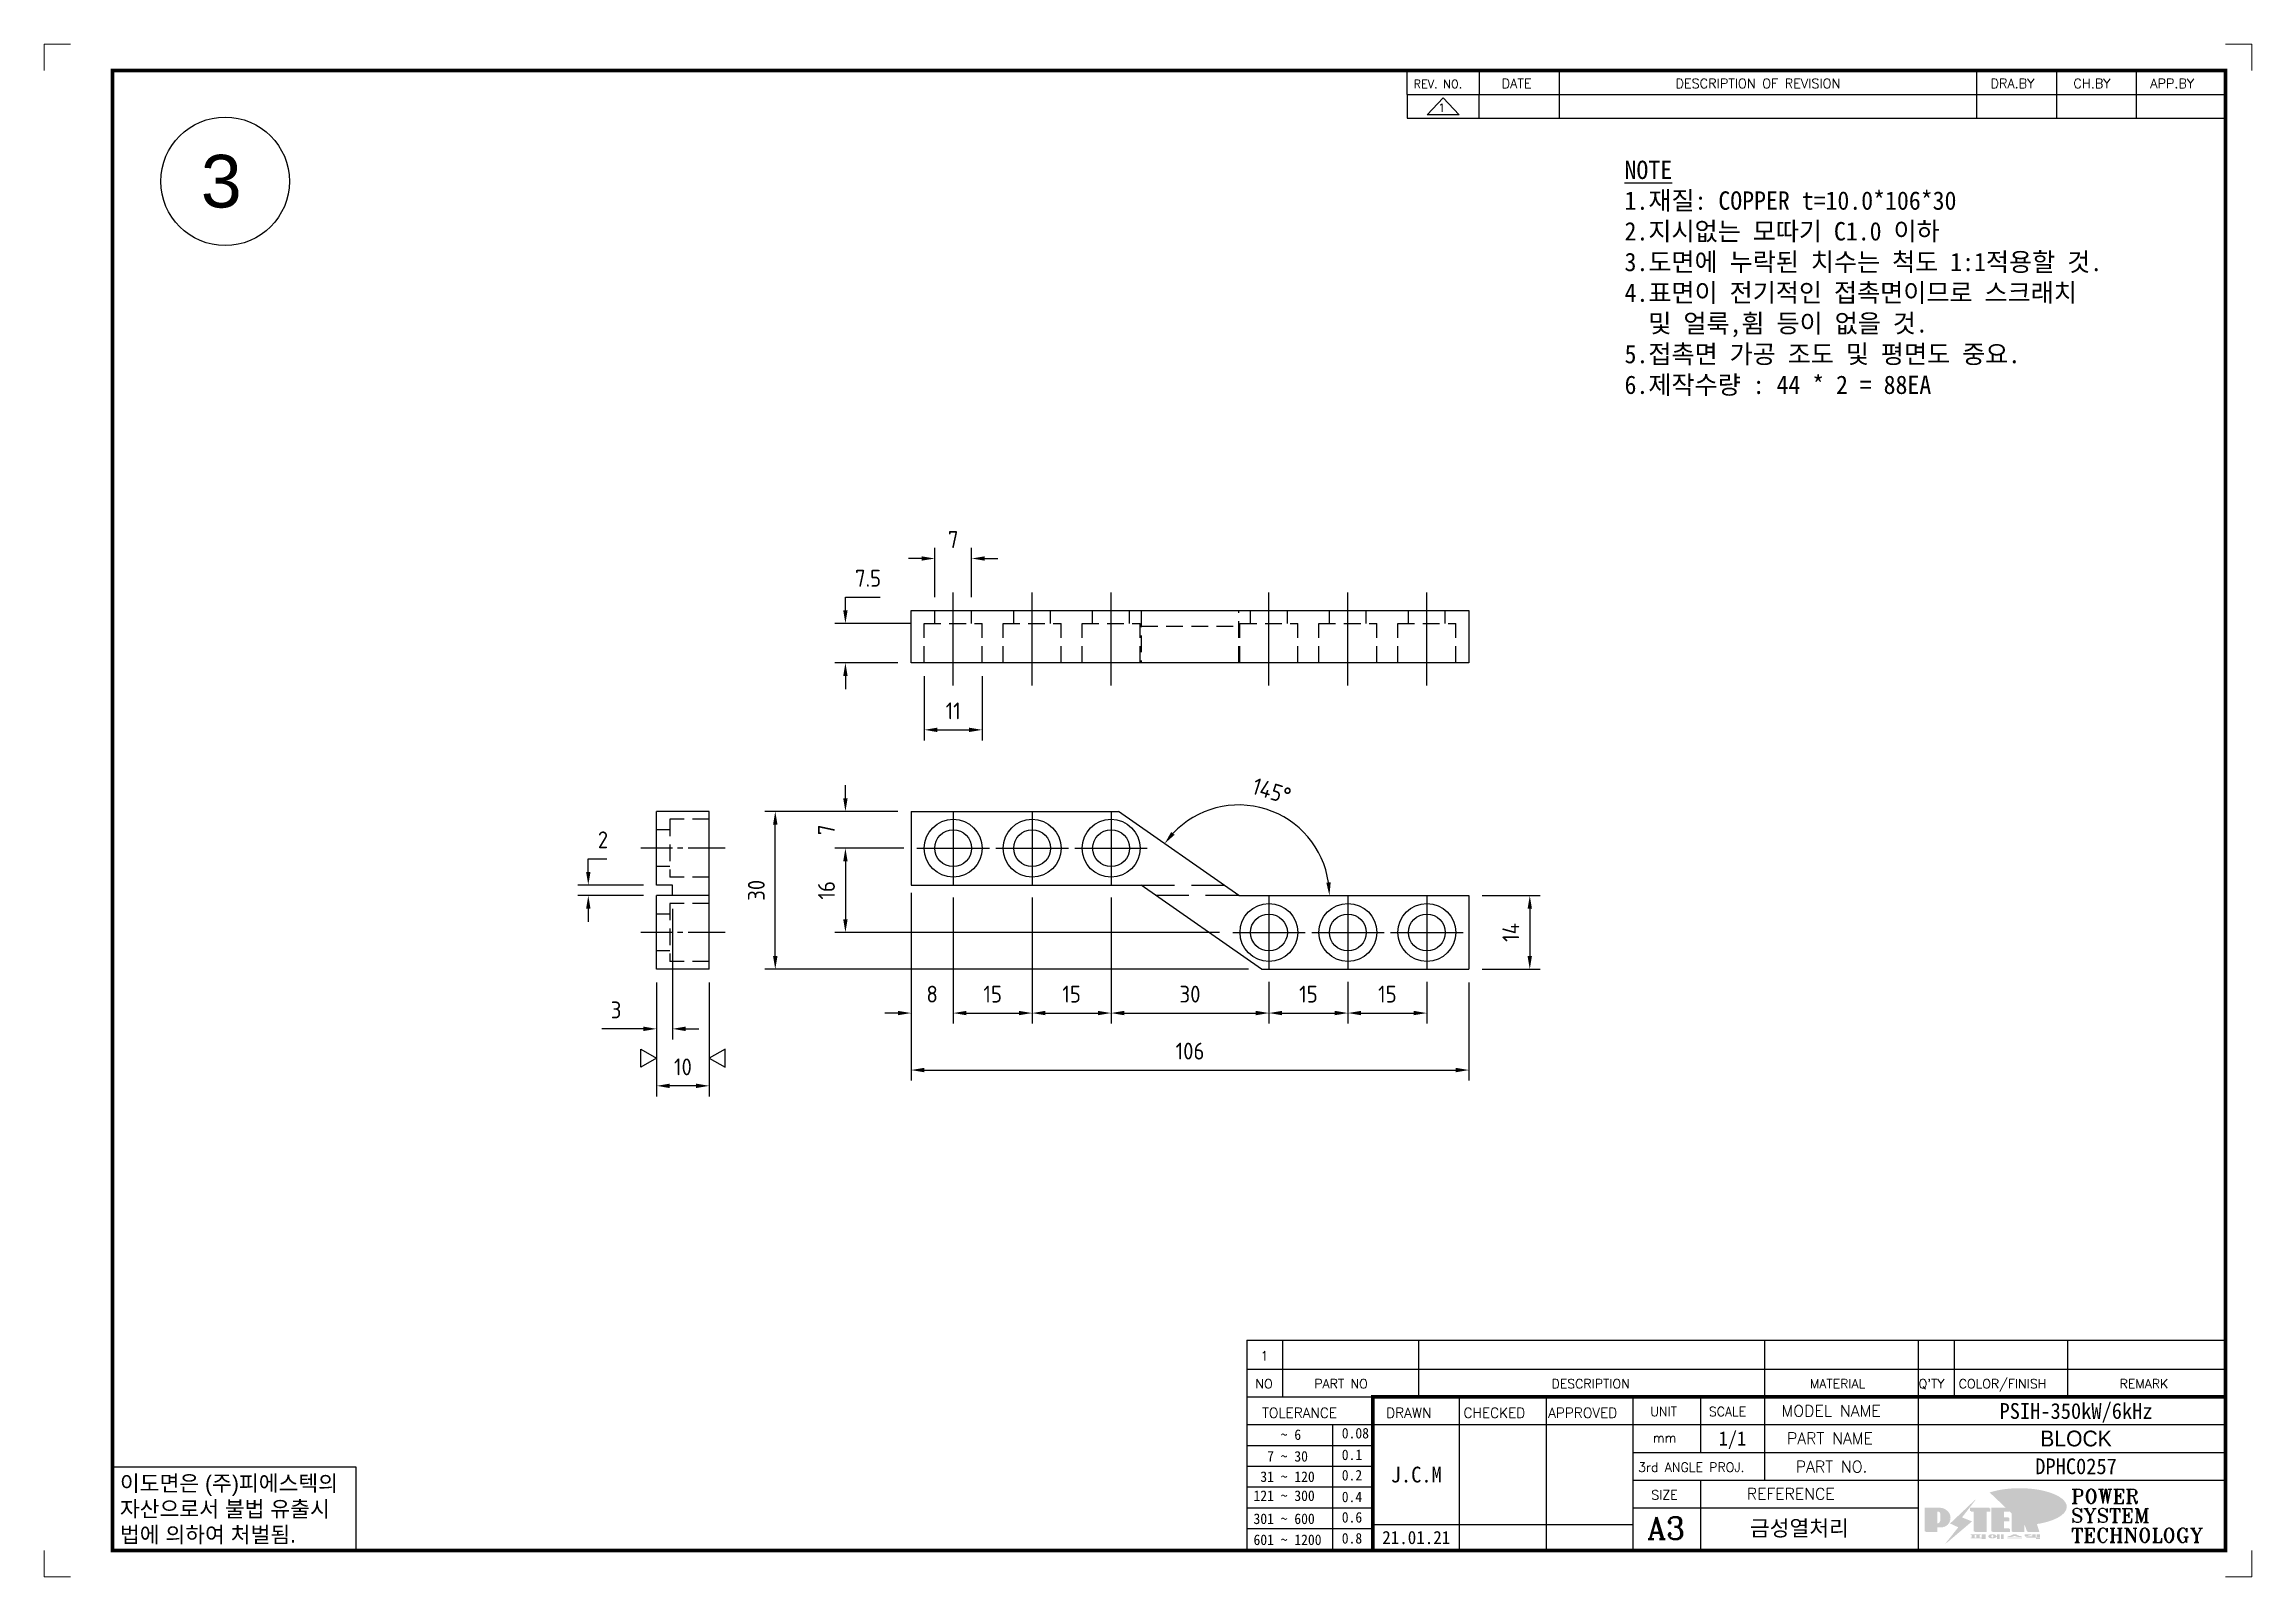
# Model space of a CAD drawing. Header units: millimetres. Extents: x 282 to 14566, y -4134 to 5341.
# Drawn here: x 3234.6 to 3654.1, y -364.8 to -73.5 of the extents above; entities that cross this region are included whole.
import ezdxf
from ezdxf.enums import TextEntityAlignment as Align

# ---------------------------------------------------------------- set-up
doc = ezdxf.new("R2010")
doc.units = ezdxf.units.MM
for name, pattern in [('CENTER', [50.8, 31.75, -6.35, 6.35, -6.35]), ('CENTER1', [10, 7, -1, 1, -1]), ('HIDDEN', [9.525, 6.35, -3.175]), ('HIDDEN2', [4.7625, 3.175, -1.5875])]:
    doc.linetypes.add(name, pattern=pattern)
for name, color, linetype in [('FORMAT-1', 7, 'Continuous'), ('line', 3, 'Continuous'), ('Text', 2, 'Continuous')]:
    doc.layers.add(name, color=color, linetype=linetype)
doc.styles.add('arial_ttf', font='arial.ttf')
doc.styles.add('h1', font='')
doc.styles.add('HAN', font='')
doc.styles.add('RC', font='ROMANC.SHX')
doc.styles.add('ROMANT', font='romant__.ttf')
doc.styles.add('RT', font='ROMANT.SHX', dxfattribs={"oblique": 15})
doc.styles.get("Standard").update_dxf_attribs({"font": 'ISOCP.SHX', "bigfont": 'WHGTXT.SHX'})
doc.styles.get('h1').set_extended_font_data('New Gulim')
doc.styles.get('HAN').set_extended_font_data('GulimChe')
doc.dimstyles.new('PS-1', dxfattribs={"dimtxt": 3.2, "dimasz": 2.5, "dimexe": 2, "dimexo": 2.5, "dimgap": 2, "dimtad": 1, "dimtoh": 1, "dimrnd": 0.05, "dimzin": 12, "dimdsep": 46, "dimtxsty": 'Standard', "dimcen": 0, "dimclrt": 2, "dimazin": 3, "dimtfac": 1, "dimtofl": 0, "dimtmove": 0, "dimatfit": 3, "dimfxl": 0, "dimtolj": 1, "dimtzin": 0, "dimarcsym": 0})

msp = doc.modelspace()

# ---------------------------------------------------------------- texts
at = {"color": 2, "insert": (3534.854, -95.622), "char_height": 3.5, "attachment_point": 1, "style": 'HAN'}
msp.add_mtext_dynamic_manual_height_columns('{\\LNOTE\\P}1.재질: COPPER t=10.0*106*30\\P2.지시없는 모따기 C1.0 이하\\P3.도면에 누락된 치수는 척도 1:1적용할 것.\\P4.표면이 전기적인 접촉면이므로 스크래치\\P  및 얼룩,휨 등이 없을 것.\\P5.접촉면 가공 조도 및 평면도 중요.\\P{\\C1;6.제작수량 : 44 * 2 = 88EA}', width=557.97864, gutter_width=769.295, heights=[92.215], dxfattribs=at)
at = {"layer": 'Text', "style": 'arial_ttf'}
msp.add_text('3', height=10, dxfattribs=at).set_placement((3264.327, -104.525))

# ---------------------------------------------------------------- blocks, each defined once
blk = doc.blocks.new('A$C70BB780A')
at = {"color": 1, "linetype": 'CENTER', "ltscale": 3}
for p, q in [((-90.99, 4.91, 0), (-90.99, 22.59, 0)), ((-75.99, 4.91, 0), (-75.99, 22.59, 0)), ((-60.99, 4.91, 0), (-60.99, 22.59, 0)), ((-30.99, 4.91, 0), (-30.99, 22.59, 0)), ((-15.99, 4.91, 0), (-15.99, 22.59, 0)), ((-0.99, 4.91, 0), (-0.99, 22.59, 0))]:
    blk.add_line(p, q, dxfattribs=at)
at = {"color": 2, "linetype": 'HIDDEN2'}
for p, q in [((-94.49, 16.69, 0), (-94.49, 19.19, 0)), ((-87.49, 16.69, 0), (-87.49, 19.19, 0)), ((-79.49, 16.69, 0), (-79.49, 19.19, 0)), ((-72.49, 16.69, 0), (-72.49, 19.19, 0)), ((-64.49, 16.69, 0), (-64.49, 19.19, 0)), ((-57.49, 16.69, 0), (-57.49, 19.19, 0)), ((-55.26, 19.19, 0), (-55.26, 9.19, 0)), ((-36.71, 9.19, 0), (-36.71, 19.19, 0)), ((-34.49, 16.69, 0), (-34.49, 19.19, 0)), ((-27.49, 16.69, 0), (-27.49, 19.19, 0)), ((-19.49, 16.69, 0), (-19.49, 19.19, 0)), ((-12.49, 16.69, 0), (-12.49, 19.19, 0)), ((-4.49, 16.69, 0), (-4.49, 19.19, 0)), ((2.51, 16.69, 0), (2.51, 19.19, 0)), ((-96.49, 16.69, 0), (-85.49, 16.69, 0)), ((-96.49, 9.19, 0), (-96.49, 16.69, 0)), ((-85.49, 9.19, 0), (-85.49, 16.69, 0)), ((-81.49, 16.69, 0), (-70.49, 16.69, 0)), ((-81.49, 9.19, 0), (-81.49, 16.69, 0)), ((-70.49, 9.19, 0), (-70.49, 16.69, 0)), ((-66.49, 16.69, 0), (-55.49, 16.69, 0)), ((-66.49, 9.19, 0), (-66.49, 16.69, 0)), ((-55.49, 9.19, 0), (-55.49, 16.69, 0)), ((-55.26, 16.19, 0), (-36.71, 16.19, 0)), ((-36.49, 16.69, 0), (-25.49, 16.69, 0)), ((-36.49, 9.19, 0), (-36.49, 16.69, 0)), ((-25.49, 9.19, 0), (-25.49, 16.69, 0)), ((-21.49, 16.69, 0), (-10.49, 16.69, 0)), ((-21.49, 9.19, 0), (-21.49, 16.69, 0)), ((-10.49, 9.19, 0), (-10.49, 16.69, 0)), ((-6.49, 16.69, 0), (4.51, 16.69, 0)), ((-6.49, 9.19, 0), (-6.49, 16.69, 0)), ((4.51, 9.19, 0), (4.51, 16.69, 0))]:
    blk.add_line(p, q, dxfattribs=at)
at = {"color": 6, "elevation": 0}
blk.add_lwpolyline([(-98.99, 19.19), (7.01, 19.19), (7.01, 9.19), (-98.99, 9.19), (-98.99, 19.19)], dxfattribs=at)
blk = doc.blocks.new('*D108')
at = {"color": 0, "lineweight": -2}
for p, q in [((3399.29, -234.8), (3399.29, -270.46)), ((3505.29, -251.8), (3505.29, -270.46)), ((3401.79, -268.46), (3502.79, -268.46))]:
    blk.add_line(p, q, dxfattribs=at)
at = {"color": 0}
for points in [[(3401.79, -268.04), (3401.79, -268.88), (3399.29, -268.46)], [(3502.79, -268.04), (3502.79, -268.88), (3505.29, -268.46)]]:
    blk.add_solid(points, dxfattribs=at)
at = {"layer": 'DEFPOINTS', "color": 0}
for p in [(3399.29, -232.3, 0), (3505.29, -249.3, 0), (3505.29, -268.46)]:
    blk.add_point(p, dxfattribs=at)
at = {"color": 2, "insert": (3452.29, -264.86), "char_height": 3.2, "attachment_point": 5}
blk.add_mtext('\\A1;106', dxfattribs=at)
blk = doc.blocks.new('*D109')
at = {"color": 0, "lineweight": -2}
for p, q in [((3399.29, -234.8), (3399.29, -259.63)), ((3407.29, -235.68), (3407.29, -259.63)), ((3396.79, -257.63), (3394.29, -257.63)), ((3409.79, -257.63), (3412.29, -257.63))]:
    blk.add_line(p, q, dxfattribs=at)
at = {"color": 0}
for points in [[(3396.79, -257.21), (3396.79, -258.04), (3399.29, -257.63)], [(3409.79, -257.21), (3409.79, -258.04), (3407.29, -257.63)]]:
    blk.add_solid(points, dxfattribs=at)
at = {"layer": 'DEFPOINTS', "color": 0}
for p in [(3399.29, -232.3, 0), (3407.29, -233.18, 0), (3407.29, -257.63)]:
    blk.add_point(p, dxfattribs=at)
at = {"color": 2, "insert": (3403.29, -254.03), "char_height": 3.2, "attachment_point": 5}
blk.add_mtext('\\A1;8', dxfattribs=at)
blk = doc.blocks.new('*D110')
at = {"color": 0, "lineweight": -2}
for p, q in [((3407.29, -235.68), (3407.29, -259.63)), ((3422.29, -235.68), (3422.29, -259.63)), ((3409.79, -257.63), (3419.79, -257.63))]:
    blk.add_line(p, q, dxfattribs=at)
at = {"color": 0}
for points in [[(3409.79, -257.21), (3409.79, -258.04), (3407.29, -257.63)], [(3419.79, -257.21), (3419.79, -258.04), (3422.29, -257.63)]]:
    blk.add_solid(points, dxfattribs=at)
at = {"layer": 'DEFPOINTS', "color": 0}
for p in [(3407.29, -233.18, 0), (3422.29, -233.18, 0), (3422.29, -257.63)]:
    blk.add_point(p, dxfattribs=at)
at = {"color": 2, "insert": (3414.79, -254.03), "char_height": 3.2, "attachment_point": 5}
blk.add_mtext('\\A1;15', dxfattribs=at)
blk = doc.blocks.new('*D111')
at = {"color": 0, "lineweight": -2}
for p, q in [((3422.29, -235.68), (3422.29, -259.63)), ((3437.29, -235.68), (3437.29, -259.63)), ((3424.79, -257.63), (3434.79, -257.63))]:
    blk.add_line(p, q, dxfattribs=at)
at = {"color": 0}
for points in [[(3424.79, -257.21), (3424.79, -258.04), (3422.29, -257.63)], [(3434.79, -257.21), (3434.79, -258.04), (3437.29, -257.63)]]:
    blk.add_solid(points, dxfattribs=at)
at = {"layer": 'DEFPOINTS', "color": 0}
for p in [(3422.29, -233.18, 0), (3437.29, -233.18, 0), (3437.29, -257.63)]:
    blk.add_point(p, dxfattribs=at)
at = {"color": 2, "insert": (3429.79, -254.03), "char_height": 3.2, "attachment_point": 5}
blk.add_mtext('\\A1;15', dxfattribs=at)
blk = doc.blocks.new('*D112')
at = {"color": 0, "lineweight": -2}
for p, q in [((3437.29, -235.68), (3437.29, -259.63)), ((3467.29, -251.68), (3467.29, -259.63)), ((3439.79, -257.63), (3464.79, -257.63))]:
    blk.add_line(p, q, dxfattribs=at)
at = {"color": 0}
for points in [[(3439.79, -257.21), (3439.79, -258.04), (3437.29, -257.63)], [(3464.79, -257.21), (3464.79, -258.04), (3467.29, -257.63)]]:
    blk.add_solid(points, dxfattribs=at)
at = {"layer": 'DEFPOINTS', "color": 0}
for p in [(3437.29, -233.18, 0), (3467.29, -249.18, 0), (3467.29, -257.63)]:
    blk.add_point(p, dxfattribs=at)
at = {"color": 2, "insert": (3452.29, -254.03), "char_height": 3.2, "attachment_point": 5}
blk.add_mtext('\\A1;30', dxfattribs=at)
blk = doc.blocks.new('*D113')
at = {"color": 0, "lineweight": -2}
for p, q in [((3467.29, -251.68), (3467.29, -259.63)), ((3482.29, -251.68), (3482.29, -259.63)), ((3469.79, -257.63), (3479.79, -257.63))]:
    blk.add_line(p, q, dxfattribs=at)
at = {"color": 0}
for points in [[(3469.79, -257.21), (3469.79, -258.04), (3467.29, -257.63)], [(3479.79, -257.21), (3479.79, -258.04), (3482.29, -257.63)]]:
    blk.add_solid(points, dxfattribs=at)
at = {"layer": 'DEFPOINTS', "color": 0}
for p in [(3467.29, -249.18, 0), (3482.29, -249.18, 0), (3482.29, -257.63)]:
    blk.add_point(p, dxfattribs=at)
at = {"color": 2, "insert": (3474.79, -254.03), "char_height": 3.2, "attachment_point": 5}
blk.add_mtext('\\A1;15', dxfattribs=at)
blk = doc.blocks.new('*D114')
at = {"color": 0, "lineweight": -2}
for p, q in [((3482.29, -251.68), (3482.29, -259.63)), ((3497.29, -251.68), (3497.29, -259.63)), ((3484.79, -257.63), (3494.79, -257.63))]:
    blk.add_line(p, q, dxfattribs=at)
at = {"color": 0}
for points in [[(3484.79, -257.21), (3484.79, -258.04), (3482.29, -257.63)], [(3494.79, -257.21), (3494.79, -258.04), (3497.29, -257.63)]]:
    blk.add_solid(points, dxfattribs=at)
at = {"layer": 'DEFPOINTS', "color": 0}
for p in [(3482.29, -249.18, 0), (3497.29, -249.18, 0), (3497.29, -257.63)]:
    blk.add_point(p, dxfattribs=at)
at = {"color": 2, "insert": (3489.79, -254.03), "char_height": 3.2, "attachment_point": 5}
blk.add_mtext('\\A1;15', dxfattribs=at)
blk = doc.blocks.new('*D115')
at = {"color": 0, "lineweight": -2}
for p, q in [((3396.79, -219.3), (3371.48, -219.3)), ((3373.48, -246.8), (3373.48, -221.8)), ((3463.37, -249.3), (3371.48, -249.3))]:
    blk.add_line(p, q, dxfattribs=at)
at = {"color": 0}
for points in [[(3373.06, -221.8), (3373.9, -221.8), (3373.48, -219.3)], [(3373.06, -246.8), (3373.9, -246.8), (3373.48, -249.3)]]:
    blk.add_solid(points, dxfattribs=at)
at = {"layer": 'DEFPOINTS', "color": 0}
for p in [(3373.48, -219.3), (3399.29, -219.3, 0), (3465.87, -249.3, 0)]:
    blk.add_point(p, dxfattribs=at)
at = {"color": 2, "insert": (3369.88, -234.3), "char_height": 3.2, "attachment_point": 5, "rotation": 90}
blk.add_mtext('\\A1;30', dxfattribs=at)
blk = doc.blocks.new('*D116')
at = {"color": 0, "lineweight": -2}
for p, q in [((3386.81, -216.8), (3386.81, -214.3)), ((3396.79, -219.3), (3384.81, -219.3)), ((3397.91, -226.3), (3384.81, -226.3)), ((3386.81, -228.8), (3386.81, -231.3))]:
    blk.add_line(p, q, dxfattribs=at)
at = {"color": 0}
for points in [[(3386.39, -216.8), (3387.23, -216.8), (3386.81, -219.3)], [(3386.39, -228.8), (3387.23, -228.8), (3386.81, -226.3)]]:
    blk.add_solid(points, dxfattribs=at)
at = {"layer": 'DEFPOINTS', "color": 0}
for p in [(3399.29, -219.3, 0), (3386.81, -226.3), (3400.41, -226.3, 0)]:
    blk.add_point(p, dxfattribs=at)
at = {"color": 2, "insert": (3383.21, -222.8), "char_height": 3.2, "attachment_point": 5, "rotation": 90}
blk.add_mtext('\\A1;7', dxfattribs=at)
blk = doc.blocks.new('*D117')
at = {"color": 0, "lineweight": -2}
for p, q in [((3397.91, -226.3), (3384.81, -226.3)), ((3386.81, -228.8), (3386.81, -239.8)), ((3457.91, -242.3), (3384.81, -242.3))]:
    blk.add_line(p, q, dxfattribs=at)
at = {"color": 0}
for points in [[(3386.39, -228.8), (3387.23, -228.8), (3386.81, -226.3)], [(3386.39, -239.8), (3387.23, -239.8), (3386.81, -242.3)]]:
    blk.add_solid(points, dxfattribs=at)
at = {"layer": 'DEFPOINTS', "color": 0}
for p in [(3400.41, -226.3, 0), (3386.81, -242.3), (3460.41, -242.3, 0)]:
    blk.add_point(p, dxfattribs=at)
at = {"color": 2, "insert": (3383.21, -234.3), "char_height": 3.2, "attachment_point": 5, "rotation": 90}
blk.add_mtext('\\A1;16', dxfattribs=at)
blk = doc.blocks.new('*D118')
at = {"color": 0, "lineweight": -2}
for p, q in [((3507.79, -235.3), (3518.85, -235.3)), ((3516.85, -237.8), (3516.85, -246.8)), ((3507.79, -249.3), (3518.85, -249.3))]:
    blk.add_line(p, q, dxfattribs=at)
at = {"color": 0}
for points in [[(3516.43, -237.8), (3517.26, -237.8), (3516.85, -235.3)], [(3516.43, -246.8), (3517.26, -246.8), (3516.85, -249.3)]]:
    blk.add_solid(points, dxfattribs=at)
at = {"layer": 'DEFPOINTS', "color": 0}
for p in [(3505.29, -235.3, 0), (3505.29, -249.3, 0), (3516.85, -249.3)]:
    blk.add_point(p, dxfattribs=at)
at = {"color": 2, "insert": (3513.25, -242.3), "char_height": 3.2, "attachment_point": 5, "rotation": 90}
blk.add_mtext('\\A1;14', dxfattribs=at)
blk = doc.blocks.new('*D119')
at = {"color": 0, "lineweight": -2}
for p, q in [((3353.93, -237.8), (3353.93, -262.63)), ((3350.93, -251.8), (3350.93, -262.63)), ((3348.43, -260.63), (3340.52, -260.63)), ((3356.43, -260.63), (3358.93, -260.63))]:
    blk.add_line(p, q, dxfattribs=at)
at = {"color": 0}
for points in [[(3348.43, -260.21), (3348.43, -261.04), (3350.93, -260.63)], [(3356.43, -260.21), (3356.43, -261.04), (3353.93, -260.63)]]:
    blk.add_solid(points, dxfattribs=at)
at = {"layer": 'DEFPOINTS', "color": 0}
for p in [(3353.93, -235.3, 0), (3350.93, -249.3, 0), (3353.93, -260.63)]:
    blk.add_point(p, dxfattribs=at)
at = {"color": 2, "insert": (3343.23, -257.03), "char_height": 3.2, "attachment_point": 5}
blk.add_mtext('\\A1;3', dxfattribs=at)
blk = doc.blocks.new('*D120')
at = {"color": 0, "lineweight": -2}
for p, q in [((3337.95, -230.8), (3337.95, -228.3)), ((3337.95, -228.3), (3341.5, -228.3)), ((3348.43, -233.3), (3335.95, -233.3)), ((3348.43, -235.3), (3335.95, -235.3)), ((3337.95, -237.8), (3337.95, -240.3))]:
    blk.add_line(p, q, dxfattribs=at)
at = {"color": 0}
for points in [[(3337.53, -230.8), (3338.37, -230.8), (3337.95, -233.3)], [(3337.53, -237.8), (3338.37, -237.8), (3337.95, -235.3)]]:
    blk.add_solid(points, dxfattribs=at)
at = {"layer": 'DEFPOINTS', "color": 0}
for p in [(3337.95, -233.3), (3350.93, -233.3, 0), (3350.93, -235.3, 0)]:
    blk.add_point(p, dxfattribs=at)
at = {"color": 2, "insert": (3340.73, -224.7), "char_height": 3.2, "attachment_point": 5}
blk.add_mtext('\\A1;2', dxfattribs=at)
blk = doc.blocks.new('*D222')
at = {"color": 0, "lineweight": -2}
for p, q in [((3401.79, -193.59), (3401.79, -205.8)), ((3412.79, -193.59), (3412.79, -205.8)), ((3404.29, -203.8), (3410.29, -203.8))]:
    blk.add_line(p, q, dxfattribs=at)
at = {"color": 0}
for points in [[(3404.29, -203.39), (3404.29, -204.22), (3401.79, -203.8)], [(3410.29, -203.39), (3410.29, -204.22), (3412.79, -203.8)]]:
    blk.add_solid(points, dxfattribs=at)
at = {"layer": 'DEFPOINTS', "color": 0}
for p in [(3401.79, -191.09, 0), (3412.79, -191.09, 0), (3412.79, -203.8)]:
    blk.add_point(p, dxfattribs=at)
at = {"color": 2, "insert": (3407.29, -200.2), "char_height": 3.2, "attachment_point": 5}
blk.add_mtext('\\A1;11', dxfattribs=at)
blk = doc.blocks.new('*D223')
at = {"color": 0, "lineweight": -2}
for p, q in [((3401.29, -171.24), (3398.79, -171.24)), ((3403.79, -178.59), (3403.79, -169.24)), ((3410.79, -178.59), (3410.79, -169.24)), ((3413.29, -171.24), (3415.79, -171.24))]:
    blk.add_line(p, q, dxfattribs=at)
at = {"color": 0}
for points in [[(3401.29, -170.82), (3401.29, -171.65), (3403.79, -171.24)], [(3413.29, -170.82), (3413.29, -171.65), (3410.79, -171.24)]]:
    blk.add_solid(points, dxfattribs=at)
at = {"layer": 'DEFPOINTS', "color": 0}
for p in [(3410.79, -171.24), (3403.79, -181.09, 0), (3410.79, -181.09, 0)]:
    blk.add_point(p, dxfattribs=at)
at = {"color": 2, "insert": (3407.29, -167.64), "char_height": 3.2, "attachment_point": 5}
blk.add_mtext('\\A1;7', dxfattribs=at)
blk = doc.blocks.new('*D224')
at = {"color": 0, "lineweight": -2}
for p, q in [((3386.81, -181.09), (3386.81, -178.59)), ((3386.81, -178.59), (3393.42, -178.59)), ((3399.29, -183.59), (3384.81, -183.59)), ((3396.79, -191.09), (3384.81, -191.09)), ((3386.81, -193.59), (3386.81, -196.09))]:
    blk.add_line(p, q, dxfattribs=at)
at = {"color": 0}
for points in [[(3386.39, -181.09), (3387.23, -181.09), (3386.81, -183.59)], [(3386.39, -193.59), (3387.23, -193.59), (3386.81, -191.09)]]:
    blk.add_solid(points, dxfattribs=at)
at = {"layer": 'DEFPOINTS', "color": 0}
for p in [(3386.81, -183.59), (3401.79, -183.59, 0), (3399.29, -191.09, 0)]:
    blk.add_point(p, dxfattribs=at)
at = {"color": 2, "insert": (3391.11, -174.99), "char_height": 3.2, "attachment_point": 5}
blk.add_mtext('\\A1;7.5', dxfattribs=at)
blk = doc.blocks.new('*D121')
at = {"color": 0, "lineweight": -2}
for p, q in [((3350.93, -251.8), (3350.93, -273.46)), ((3360.93, -251.8), (3360.93, -273.46)), ((3358.43, -271.46), (3353.43, -271.46))]:
    blk.add_line(p, q, dxfattribs=at)
at = {"color": 0}
for points in [[(3353.43, -271.04), (3353.43, -271.88), (3350.93, -271.46)], [(3358.43, -271.04), (3358.43, -271.88), (3360.93, -271.46)]]:
    blk.add_solid(points, dxfattribs=at)
at = {"layer": 'DEFPOINTS', "color": 0}
for p in [(3350.93, -249.3, 0), (3360.93, -249.3, 0), (3350.93, -271.46)]:
    blk.add_point(p, dxfattribs=at)
at = {"color": 2, "insert": (3355.93, -267.86), "char_height": 3.2, "attachment_point": 5}
blk.add_mtext('\\A1;10', dxfattribs=at)
blk = doc.blocks.new('t3')
for p, q in [((0, 15.88), (46.25, 15.88)), ((0, 15.88), (0, 0)), ((46.25, 15.88), (46.25, 0)), ((0, 0), (46.25, 0))]:
    blk.add_line(p, q)
at = {"color": 1, "style": 'h1'}
for s, p in [('이도면은 (주)피에스텍의', (1.4, 11.29)), ('자산으로서 불법 유출시', (1.4, 6.41)), ('법에 의하여 처벌됨.', (1.4, 1.52))]:
    blk.add_text(s, height=3, dxfattribs=at).set_placement(p)
blk = doc.blocks.new('new LOGO')
at = {"layer": 'line'}
h = blk.add_hatch(color=1, dxfattribs=at)
h.paths.add_polyline_path([(41.5, 16.4), (54.3, 16.4, 1), (54.3, 82.9), (0, 82.9), (0, -0.1), (41.5, -0.1)])
h.paths.add_polyline_path([(41.5, 27.9), (41.5, 71.9), (43.6, 71.9, -0.414214), (54.6, 60.9), (54.6, 38.9, -0.414214), (43.6, 27.9)], flags=16)
h.paths.add_polyline_path([(214.7, 71.9), (227.5, 71.9), (227.5, 82.9), (159.7, 82.9), (159.7, 71.9), (172.5, 71.9), (172.5, -0.1), (214.7, -0.1)])
h.paths.add_polyline_path([(276, 37.4), (294.8, 37.4), (294.8, 49.1), (276, 49.1), (276, 71.9), (294.8, 71.9), (294.8, 82.9), (234.5, 82.9), (234.5, -0.1), (297, -0.1), (297, 10.9), (276, 10.9)])
h.paths.add_polyline_path([(347.2, 35.2), (359.7, -0.1), (400.5, -0.1), (379.6, 66.8), (399.7, 82.9), (380.6, 82.9), (347.2, 61.6), (347.2, 82.9), (305.5, 82.9), (305.5, -0.1), (347.2, -0.1)])
h = blk.add_hatch(color=250, dxfattribs=at)
h.paths.add_polyline_path([(44.5, 69.4), (46.6, 69.4, -0.129793), (52, 68, 0.221832), (43.6, 71.9), (41.5, 71.9), (41.5, 27.9), (43.6, 27.9, 0.02048), (44.5, 28)], flags=17)
h.paths.add_polyline_path([(44.5, 13.9), (57.3, 13.9, 0.72362), (77.1, 73.9, -0.679777), (54.3, 16.4), (41.5, 16.4), (41.5, -0.1), (3, -0.1), (3, -2.6), (44.5, -2.6)])
h.paths.add_polyline_path([(117.9, 14.2), (71.5, -44.4), (77.1, -39.6), (120.8, 15.6), (92, 28.9), (173.3, 106), (177.5, 111.4), (89.1, 27.6)])
h.paths.add_polyline_path([(162.7, 71.9), (162.7, 69.4), (172.5, 69.4), (172.5, 71.9)], flags=17)
h.paths.add_polyline_path([(217.7, 69.4), (230.5, 69.4), (230.5, 80.4), (227.5, 80.4), (227.5, 71.9), (214.7, 71.9), (214.7, -0.1), (175.5, -0.1), (175.5, -2.6), (217.7, -2.6)])
h.paths.add_polyline_path([(297.8, 46.6), (294.8, 46.6), (294.8, 37.4), (276, 37.4), (276, 10.9), (279, 10.9), (279, 34.9), (297.8, 34.9)])
h.paths.add_polyline_path([(300, 8.4), (297, 8.4), (297, -0.1), (237.5, -0.1), (237.5, -2.6), (300, -2.6)])
h.paths.add_polyline_path([(297.8, 80.4), (294.8, 80.4), (294.8, 71.9), (276, 71.9), (276, 49.1), (279, 49.1), (279, 69.4), (297.8, 69.4)])
h.paths.add_polyline_path([(350.2, 80.4), (347.2, 80.4), (347.2, 61.6), (350.2, 63.5)])
h.paths.add_polyline_path([(350.2, 26.7), (347.2, 35.2), (347.2, -0.1), (308.5, -0.1), (308.5, -2.6), (350.2, -2.6)])
h.paths.add_polyline_path([(402.7, 80.4), (396.5, 80.4), (379.6, 66.8), (400.5, -0.1), (361.8, -0.1), (362.7, -2.6), (403.5, -2.6), (382.6, 64.3)])
blk.add_hatch(color=5, dxfattribs=at).paths.add_polyline_path([(166.3, 35), (131, 49), (180.4, 112.7), (92, 28.9), (120.8, 15.6), (74.4, -43)])
h = blk.add_hatch(color=253, dxfattribs=at)
edge = h.paths.add_edge_path()
edge.add_ellipse((333.9, 86.4), major_axis=(-165.9, 0), ratio=0.39426, start_angle=111.51268, end_angle=334.46902)
edge.add_ellipse((314.1, 81.2), major_axis=(-153.7, 0), ratio=0.40699, start_angle=121.30662, end_angle=327.74369, ccw=False)
edge.add_line((394, 27.8), (394.7, 25.6))
h = blk.add_hatch(color=250, dxfattribs=at)
edge = h.paths.add_edge_path()
edge.add_ellipse((237.8, -17.6), major_axis=(-14.3, 0), ratio=0.526336, start_angle=192.2456, end_angle=269.07481)
edge.add_line((238.1, -10.1), (237.6, -10.1))
edge.add_ellipse((237.8, -17.6), major_axis=(-14.3, 0), ratio=0.526336, start_angle=270.92519, end_angle=449.07481)
edge.add_line((237.6, -25.1), (238.1, -25.1))
edge.add_ellipse((237.8, -17.6), major_axis=(-14.3, 0), ratio=0.526336, start_angle=450.92519, end_angle=527.7544)
edge.add_line((251.7, -19.2), (254.1, -19.2))
edge.add_line((254.1, -19.2), (254.1, -27.1))
edge.add_line((254.1, -27.1), (263.1, -27.1))
edge.add_line((263.1, -27.1), (263.1, -10.1))
edge.add_line((263.1, -10.1), (254.1, -10.1))
edge.add_line((254.1, -10.1), (254.1, -16))
edge.add_line((254.1, -16), (251.7, -16))
h.paths.add_polyline_path([(241, -16.4), (241, -18.7, -1), (234.4, -18.7), (234.4, -16.4, -1)], flags=16)
h.paths.add_polyline_path([(278.2, -10.1), (268.1, -10.1), (268.1, -27.1), (278.2, -27.1)])
h.paths.add_polyline_path([(310.3, -10.1), (310.3, -11.1, -0.157169), (289.3, -17.5), (294, -19.9, 0.128407), (316.3, -15.9, 0.128407), (338.6, -19.9), (343.3, -17.5, -0.157169), (322.2, -11.1), (322.2, -10.1)])
h.paths.add_polyline_path([(342.1, -25.1), (342.1, -22.3), (290.4, -22.3), (290.4, -25.1)])
h.paths.add_polyline_path([(352, -10.1), (352, -16.2, 0.414214), (354, -18.2), (378.7, -18.2), (378.7, -19.6), (390.2, -19.6), (390.2, -10.1), (378.7, -10.1), (378.7, -13.6), (374.7, -13.6), (374.7, -15.1), (378.7, -15.1), (378.7, -16.2), (364.7, -16.2), (364.7, -15.1), (371.2, -15.1), (371.2, -13.6), (364.7, -13.6), (364.7, -12.6), (374.7, -12.6), (374.7, -10.1)])
h.paths.add_polyline_path([(393.8, -10.1), (393.8, -19.6), (405, -19.6), (405, -10.1)])
h.paths.add_polyline_path([(405, -27.1), (405, -20.9), (356.8, -20.9), (356.8, -23), (391.8, -23), (391.8, -27.1)])
h.paths.add_polyline_path([(200.4, -10.1), (200.4, -22.3), (193.2, -22.3), (193.2, -12.6), (196.6, -12.6), (196.6, -10.1), (161, -10.1), (161, -12.6), (164.5, -12.6), (164.5, -22.3), (161, -22.3), (161, -25.1), (200.4, -25.1), (200.4, -27.1), (213.9, -27.1), (213.9, -10.1)])
h.paths.add_polyline_path([(182, -12.6), (175.6, -12.6), (175.6, -22.3), (182, -22.3)], flags=17)
blk = doc.blocks.new('format-3')
at = {"color": 3, "lineweight": 9}
for p, q in [((0, 286.3), (0, 291.3)), ((5, 291.3), (0, 291.3)), ((414.5, 291.3), (419.5, 291.3)), ((419.5, 286.3), (419.5, 291.3)), ((0, 5), (0, 0)), ((419.5, 5), (419.5, 0)), ((5, 0), (0, 0)), ((414.5, 0), (419.5, 0))]:
    blk.add_line(p, q, dxfattribs=at)
at = {"color": 180}
for p, q in [((258.97, 281.75), (258.97, 286.3)), ((272.71, 281.75), (272.71, 286.3)), ((287.94, 281.75), (287.94, 286.3)), ((367.22, 281.75), (367.22, 286.3)), ((382.45, 281.75), (382.45, 286.3)), ((397.61, 281.75), (397.61, 286.3)), ((258.97, 281.75), (414.5, 281.75)), ((228.5, 39.49), (228.5, 5)), ((228.5, 39.49), (414.5, 39.49)), ((235.29, 39.49), (235.29, 34.21)), ((261.24, 34.21), (261.24, 39.49)), ((326.9, 39.49), (326.9, 34.21)), ((356.11, 39.49), (356.11, 34.21)), ((362.93, 39.49), (362.93, 34.21)), ((384.48, 39.49), (384.48, 34.21)), ((228.5, 34.21), (252.48, 34.21)), ((268.96, 5), (268.96, 34.21)), ((285.45, 5), (285.45, 34.21)), ((301.94, 5), (301.94, 34.21)), ((314.72, 34.21), (314.72, 23.65)), ((326.9, 34.21), (326.9, 18.37)), ((356.11, 34.21), (356.11, 5)), ((228.5, 28.93), (252.48, 28.93)), ((244.89, 5.23), (244.89, 28.93)), ((252.48, 28.93), (414.5, 28.93)), ((228.5, 24.98), (252.48, 24.98)), ((228.5, 21.03), (252.48, 21.03)), ((301.94, 23.65), (414.5, 23.65)), ((228.5, 17.08), (252.48, 17.08)), ((301.94, 18.37), (414.5, 18.37)), ((314.72, 18.37), (314.72, 5)), ((228.5, 13.13), (252.48, 13.13)), ((301.94, 13.09), (356.11, 13.09)), ((228.5, 9.18), (252.48, 9.18)), ((252.48, 9.95), (301.94, 9.95))]:
    blk.add_line(p, q, dxfattribs=at)
at = {"const_width": 0.7}
blk.add_lwpolyline([(252.48, 5), (252.48, 34.21), (414.5, 34.21)], dxfattribs=at)
at = {"layer": 'FORMAT-1', "const_width": 0.7}
blk.add_lwpolyline([(13, 5), (13, 286.3), (414.5, 286.3), (414.5, 5)], close=True, dxfattribs=at)
blk.add_blockref('t3', (13, 5))
at = {"xscale": 0.05400000000000027, "yscale": 0.05400000000000027, "zscale": 0.05400000000000027}
blk.add_blockref('new LOGO', (357.35, 8.65), dxfattribs=at)
at = {"color": 2}
for s, height, style, p in [('REV. NO.', 1.56, 'RC', (260.23, 282.95)), ('DATE', 1.788, 'RC', (276.95, 282.94)), ('DESCRIPTION OF REVISION', 1.7875, 'RC', (309.98, 282.94)), ('DRA.BY', 1.788, 'RC', (369.83, 282.94)), ('CH.BY', 1.788, 'RC', (385.59, 282.94)), ('APP.BY', 1.788, 'RC', (400.18, 282.94)), ('COLOR/FINISH', 1.7424, 'RC', (363.8, 35.83)), ('NO', 1.742, 'RC', (230.16, 35.83)), ('PART NO', 1.742, 'RC', (241.36, 35.83)), ('DESCRIPTION', 1.7424, 'RC', (286.43, 35.83)), ('MATERIAL', 1.742, 'RC', (335.52, 35.83)), ("Q'TY", 1.742, 'RC', (356.17, 35.83)), ('REMARK', 1.742, 'RC', (394.37, 35.83)), (' TOLERANCE', 1.9, 'RC', (230.11, 30.22)), ('DRAWN', 1.9, 'RC', (255, 30.22)), ('CHECKED', 1.9, 'RC', (269.71, 30.22)), ('APPROVED', 1.9, 'RC', (285.8, 30.22)), ('UNIT', 1.742, 'RC', (305.19, 30.55)), ('SCALE', 1.742, 'RC', (316.32, 30.55)), ('MODEL NAME', 2.178, 'RC', (330.12, 30.46)), ('    ~ 6', 2, 'HAN', (229.8, 26.03)), ('0.08', 2, 'HAN', (246.57, 26.31)), ('mm', 1.742, 'RC', (305.67, 25.56)), ('PART NAME', 2.178, 'RC', (331.17, 25.24)), ('  7 ~ 30', 2, 'HAN', (229.8, 21.91)), ('0.1', 2, 'HAN', (246.57, 22.2)), ('3rd ANGLE PROJ.', 1.7424, 'RC', (302.87, 19.97)), ('PART NO.', 2.178, 'RC', (332.84, 19.85)), (' 31 ~ 120', 2, 'HAN', (229.8, 18.04)), ('0.2', 2, 'HAN', (246.57, 18.32)), ('REFERENCE', 2.178, 'RC', (323.52, 14.69)), ('121 ~ 300', 2, 'HAN', (229.8, 14.42)), ('0.4', 2, 'HAN', (246.57, 14.2)), ('SIZE', 1.742, 'RC', (305.39, 14.71)), ('301 ~ 600', 2, 'HAN', (229.8, 10.04)), ('0.6', 2, 'HAN', (246.57, 10.32)), ('601 ~ 1200', 2, 'HAN', (229.8, 6.05)), ('0.8', 2, 'HAN', (246.57, 6.33))]:
    blk.add_text(s, height=height, dxfattribs=dict(at, style=style)).set_placement(p)
at = {"style": 'ROMANT'}
for s, p in [('POWER', (385.15, 13.96)), ('SYSTEM', (385.15, 10.31)), ('TECHNOLOGY', (385.15, 6.56))]:
    blk.add_text(s, height=2.7, dxfattribs=at).set_placement(p)
at = {"color": 2, "lineweight": 25, "style": 'RC'}
blk.add_text('A3', height=4.182, dxfattribs=at).set_placement((304.61, 7.14))
at = {"style": 'HAN'}
for tag, height, p in [('MODEL-NAME', 3, (386.1, 31.53)), ('SCALE', 2.7, (320.81, 26.29)), ('PART-NAME', 3, (386.1, 26.29)), ('CH-BY', 3, (277.21, 19.44)), ('PART-NO', 3, (386.1, 21.01)), ('DRA-BY', 3, (260.72, 19.44)), ('APP-BY', 3, (293.7, 19.44)), ('DRA-DATE', 2.5, (260.72, 7.47)), ('CH-DATE', 2.5, (277.21, 7.47)), ('APP-DATE', 2.5, (293.7, 7.47)), ('관련업체', 3, (333.52, 9.26))]:
    blk.add_attdef(tag, text='', height=height, dxfattribs=at).set_placement(p, align=Align.MIDDLE_CENTER)
blk = doc.blocks.new('no3')
at = {"color": 180}
for p, q in [((0, 5.5), (0, 0)), ((0, 5.5), (186, 5.5)), ((6.79, 5.5), (6.79, 0)), ((32.74, 0.11), (32.74, 5.5)), ((98.4, 5.5), (98.4, 0)), ((127.61, 5.5), (127.61, 0)), ((134.43, 5.5), (134.43, 0)), ((155.98, 5.5), (155.98, 0))]:
    blk.add_line(p, q, dxfattribs=at)
at = {"color": 2, "style": 'HAN'}
for tag, p in [('PART-NO', (19.76, 2.75)), ('MATERIAL', (111.38, 2.75)), ("Q'TY", (131.02, 2.75)), ('COLOR/FINISH', (145.2, 2.75)), ('REMARK', (170.76, 2.75))]:
    blk.add_attdef(tag, text='', height=2.9, dxfattribs=at).set_placement(p, align=Align.MIDDLE_CENTER)
blk.add_attdef('DESCRIPTION', text='', height=2.9, dxfattribs=at).set_placement((34.51, 2.75), align=Align.MIDDLE_LEFT)
at = {"color": 2, "style": 'RT', "oblique": 15}
blk.add_attdef('NO', text='', height=1.74, dxfattribs=at).set_placement((3.38, 2.51), align=Align.MIDDLE_CENTER)
blk = doc.blocks.new('re3')
at = {"color": 180}
for p, q in [((0, 0), (0, -4.55)), ((6.87, -0.64), (3.86, -3.91)), ((9.88, -3.91), (3.86, -3.91)), ((6.87, -0.64), (9.88, -3.91)), ((13.74, -4.55), (13.74, 0)), ((28.97, -4.55), (28.97, 0)), ((108.25, -4.55), (108.25, 0)), ((123.49, -4.55), (123.49, 0)), ((138.64, -4.55), (138.64, 0)), ((0, -4.55), (155.53, -4.55))]:
    blk.add_line(p, q, dxfattribs=at)
at = {"color": 2, "style": 'RC', "oblique": 15}
blk.add_attdef('REV.NO', text='', height=1.56, dxfattribs=at).set_placement((6.59, -2.56), align=Align.MIDDLE_CENTER)
blk.add_attdef('-1', text='', height=1.56, dxfattribs=at).set_placement((9.37, -1.66), align=Align.MIDDLE_LEFT)
at = {"color": 2, "style": 'HAN'}
for tag, p in [('REV.-DATE', (21.36, -2.28)), ('DRA.BY', (115.87, -2.28)), ('CH.BY', (131.07, -2.28)), ('APP.BY', (147.09, -2.28))]:
    blk.add_attdef(tag, text='', height=2.5, dxfattribs=at).set_placement(p, align=Align.MIDDLE_CENTER)
blk.add_attdef('DESCRIPTION-OF-REVISION', text='', height=2.5, dxfattribs=at).set_placement((31.61, -2.28), align=Align.MIDDLE_LEFT)
blk = doc.blocks.new('A$C6A33477B')
at = {"color": 6}
for p, q in [((-8, 7), (31.42, 7)), ((-8, 7), (-8, -7)), ((54.27, -9), (31.42, 7)), ((-8, -7), (35.73, -7)), ((58.58, -23), (35.73, -7)), ((54.27, -9), (98, -9)), ((98, -9), (98, -23)), ((58.58, -23), (98, -23))]:
    blk.add_line(p, q, dxfattribs=at)
at = {"color": 1, "linetype": 'CENTER', "ltscale": 2}
for p, q in [((0, 6.88), (0, -6.88)), ((15, 6.88), (15, -6.88)), ((30, 6.88), (30, -6.88)), ((-6.88, 0), (6.88, 0)), ((8.12, 0), (21.88, 0)), ((23.12, 0), (36.88, 0)), ((60, -9.12), (60, -22.88)), ((75, -9.12), (75, -22.88)), ((90, -9.12), (90, -22.88)), ((53.12, -16), (66.88, -16)), ((68.12, -16), (81.88, -16)), ((83.12, -16), (96.88, -16))]:
    blk.add_line(p, q, dxfattribs=at)
at = {"color": 2, "linetype": 'HIDDEN'}
for p, q in [((35.73, -7), (51.42, -7)), ((54.27, -9), (38.58, -9))]:
    blk.add_line(p, q, dxfattribs=at)
at = {"color": 6}
for centre, radius in [((0, 0), 5.5), ((15, 0), 5.5), ((30, 0), 5.5), ((0, 0), 3.5), ((15, 0), 3.5), ((30, 0), 3.5), ((60, -16), 5.5), ((60, -16), 3.5), ((75, -16), 5.5), ((75, -16), 3.5), ((90, -16), 5.5), ((90, -16), 3.5)]:
    blk.add_circle(centre, radius, dxfattribs=at)
blk = doc.blocks.new('*D155')
at = {"color": 0, "linetype": 'ByBlock', "lineweight": -2}
blk.add_arc((3461.56, -235.3), 17.22, 8.3249, 136.6751, dxfattribs=at)
at = {"color": 0}
for points in [[(3449.36, -223.75), (3448.71, -223.22), (3447.46, -225.42)], [(3479.02, -232.78), (3478.19, -232.84), (3478.78, -235.3)]]:
    blk.add_solid(points, dxfattribs=at)
at = {"layer": 'DEFPOINTS', "color": 0}
for p in [(3438.71, -219.3, 0), (3473.01, -222.44), (3461.56, -235.3, 0), (3461.56, -235.3, 0), (3505.29, -235.3, 0)]:
    blk.add_point(p, dxfattribs=at)
at = {"color": 2, "insert": (3467.82, -215.44), "char_height": 3.2, "attachment_point": 5, "rotation": 342.5}
blk.add_mtext('\\A1;145°', dxfattribs=at)

# ---------------------------------------------------------------- dimensions: what is measured, and where the dimension line sits
for base, p1, p2, picture, middle in [((3410.789, -171.237), (3403.789, -181.091, 0), (3410.789, -181.091, 0), '*D223', (3407.289, -167.637)), ((3412.789, -203.805), (3401.789, -191.091, 0), (3412.789, -191.091, 0), '*D222', (3407.289, -200.205)), ((3407.289, -257.626), (3399.289, -232.302, 0), (3407.289, -233.179, 0), '*D109', (3403.289, -254.026)), ((3422.289, -257.626), (3407.289, -233.179, 0), (3422.289, -233.179, 0), '*D110', (3414.789, -254.026)), ((3437.289, -257.626), (3422.289, -233.179, 0), (3437.289, -233.179, 0), '*D111', (3429.789, -254.026)), ((3467.289, -257.626), (3437.289, -233.179, 0), (3467.289, -249.179, 0), '*D112', (3452.289, -254.026)), ((3350.933, -271.459), (3360.933, -249.302, 0), (3350.933, -249.302, 0), '*D121', (3355.933, -267.859)), ((3482.289, -257.626), (3467.289, -249.179, 0), (3482.289, -249.179, 0), '*D113', (3474.789, -254.026)), ((3497.289, -257.626), (3482.289, -249.179, 0), (3497.289, -249.179, 0), '*D114', (3489.789, -254.026))]:
    dim = msp.add_linear_dim(base=base, p1=p1, p2=p2, dimstyle='PS-1')
    dim.commit()
    dim.dimension.update_dxf_attribs({"geometry": picture, "text_midpoint": middle})
for base, p1, p2, picture, middle in [((3386.809, -183.591), (3399.289, -191.091, 0), (3401.789, -183.591, 0), '*D224', (3391.115, -174.991)), ((3386.809, -226.302), (3399.289, -219.302, 0), (3400.412, -226.302, 0), '*D116', (3383.209, -222.802)), ((3337.948, -233.302), (3350.933, -235.302, 0), (3350.933, -233.302, 0), '*D120', (3340.725, -224.702)), ((3386.809, -242.302), (3400.412, -226.302, 0), (3460.412, -242.302, 0), '*D117', (3383.209, -234.302)), ((3516.848, -249.302), (3505.289, -235.302, 0), (3505.289, -249.302, 0), '*D118', (3513.248, -242.302))]:
    dim = msp.add_linear_dim(base=base, p1=p1, p2=p2, angle=90, dimstyle='PS-1')
    dim.commit()
    dim.dimension.update_dxf_attribs({"geometry": picture, "text_midpoint": middle})
dim = msp.add_angular_dim_2l(base=(3473.011, -222.438), line1=((3461.563, -235.302, 0), (3505.289, -235.302, 0)), line2=((3461.563, -235.302, 0), (3438.712, -219.302, 0)), dimstyle='PS-1', override={"dimarcsym": 1})
dim.commit()
dim.dimension.update_dxf_attribs({"geometry": '*D155', "text_midpoint": (3467.824, -215.445)})
dim = msp.add_linear_dim(base=(3373.482, -219.302), p1=(3465.866, -249.302, 0), p2=(3399.289, -219.302, 0), angle=90, dimstyle='PS-1', override={"dimtp": 0.2, "dimtm": 0.2, "dimtdec": 1})
dim.commit()
dim.dimension.update_dxf_attribs({"geometry": '*D115', "text_midpoint": (3369.882, -234.302)})
dim = msp.add_linear_dim(base=(3505.289, -268.459), p1=(3399.289, -232.302, 0), p2=(3505.289, -249.302, 0), dimstyle='PS-1', override={"dimtp": 0.2, "dimtm": 0.2, "dimtdec": 1})
dim.commit()
dim.dimension.update_dxf_attribs({"geometry": '*D108', "text_midpoint": (3452.289, -264.859)})
dim = msp.add_linear_dim(base=(3353.933, -260.626), p1=(3350.933, -249.302, 0), p2=(3353.933, -235.302, 0), dimstyle='PS-1')
dim.commit()
dim.dimension.update_dxf_attribs({"geometry": '*D119', "text_midpoint": (3343.226, -260.626), "dimtype": 160})

# ---------------------------------------------------------------- linework, layer by layer
at = {"color": 6}
for p, q in [((3360.933, -219.302, 0), (3350.933, -219.302, 0)), ((3350.933, -233.302, 0), (3350.933, -219.302, 0)), ((3360.933, -249.302, 0), (3360.933, -219.302, 0)), ((3353.933, -233.302, 0), (3350.933, -233.302, 0)), ((3353.933, -235.302, 0), (3353.933, -233.302, 0)), ((3350.933, -249.302, 0), (3350.933, -235.302, 0)), ((3360.933, -235.302, 0), (3350.933, -235.302, 0)), ((3360.933, -249.302, 0), (3350.933, -249.302, 0))]:
    msp.add_line(p, q, dxfattribs=at)
at = {"color": 2, "linetype": 'HIDDEN2'}
for p, q in [((3353.433, -220.802, 0), (3353.433, -231.802, 0)), ((3360.933, -220.802, 0), (3353.433, -220.802, 0)), ((3353.433, -222.802, 0), (3350.933, -222.802, 0)), ((3353.433, -229.802, 0), (3350.933, -229.802, 0)), ((3360.933, -231.802, 0), (3353.433, -231.802, 0)), ((3353.433, -238.802, 0), (3350.933, -238.802, 0)), ((3353.433, -236.802, 0), (3353.433, -247.802, 0)), ((3360.933, -236.802, 0), (3353.433, -236.802, 0)), ((3353.433, -245.802, 0), (3350.933, -245.802, 0)), ((3360.933, -247.802, 0), (3353.433, -247.802, 0))]:
    msp.add_line(p, q, dxfattribs=at)
at = {"color": 1, "linetype": 'CENTER1'}
for p, q in [((3363.933, -226.302, 0), (3347.933, -226.302, 0)), ((3363.933, -242.302, 0), (3347.933, -242.302, 0))]:
    msp.add_line(p, q, dxfattribs=at)
for points in [[(3350.933, -266.205), (3347.933, -267.937), (3347.933, -264.473)], [(3360.933, -266.205), (3363.933, -267.937), (3363.933, -264.473)]]:
    msp.add_lwpolyline(points, close=True)
msp.add_circle((3268.944, -99.556), 12.215)

# ---------------------------------------------------------------- block references
ref = msp.add_blockref('format-3', (3234.555, -364.78))
ref.add_attrib('DRA-DATE', '21.01.21', dxfattribs={"height": 2.5, "style": 'HAN'}).set_placement((3495.275, -357.305), align=Align.MIDDLE_CENTER)
ref.add_attrib('DRA-BY', 'J.C.M', dxfattribs={"height": 3, "style": 'HAN'}).set_placement((3495.275, -345.338), align=Align.MIDDLE_CENTER)
ref.add_attrib('MODEL-NAME', 'PSIH-350kW/6kHz', dxfattribs={"height": 3, "style": 'HAN'}).set_placement((3620.65, -333.255), align=Align.MIDDLE_CENTER)
ref.add_attrib('PART-NAME', 'BLOCK', dxfattribs={"height": 3, "style": 'h1'}).set_placement((3620.65, -338.486), align=Align.MIDDLE_CENTER)
ref.add_attrib('PART-NO', 'DPHC0257', dxfattribs={"height": 3, "style": 'HAN'}).set_placement((3620.65, -343.766), align=Align.MIDDLE_CENTER)
ref.add_attrib('SCALE', '1/1', dxfattribs={"height": 2.7, "style": 'HAN'}).set_placement((3555.363, -338.486), align=Align.MIDDLE_CENTER)
ref.add_attrib('관련업체', '금성열처리', dxfattribs={"height": 3, "style": 'h1'}).set_placement((3568.078, -355.517), align=Align.MIDDLE_CENTER)
ref = msp.add_blockref('re3', (3493.521, -83.03))
ref.add_attrib('REV.NO', '1', dxfattribs={"color": 2, "height": 1.56, "style": 'RC'}).set_placement((3500.109, -85.587), align=Align.MIDDLE_CENTER)
for name, p in [('A$C70BB780A', (3498.275, -200.279)), ('A$C6A33477B', (3407.289, -226.302, 0))]:
    msp.add_blockref(name, p)
ref = msp.add_blockref('no3', (3463.055, -325.286))
ref.add_attrib('NO', '1', dxfattribs={"color": 2, "height": 1.74, "style": 'RT'}).set_placement((3466.439, -322.779), align=Align.MIDDLE_CENTER)

msp.set_redraw_order([(e.dxf.handle, doc.entitydb.next_handle()) for e in msp.query("TEXT MTEXT ATTDEF DIMENSION ARC_DIMENSION")])  # texts and dimensions are drawn at this point

doc.saveas('drawing.dxf')
